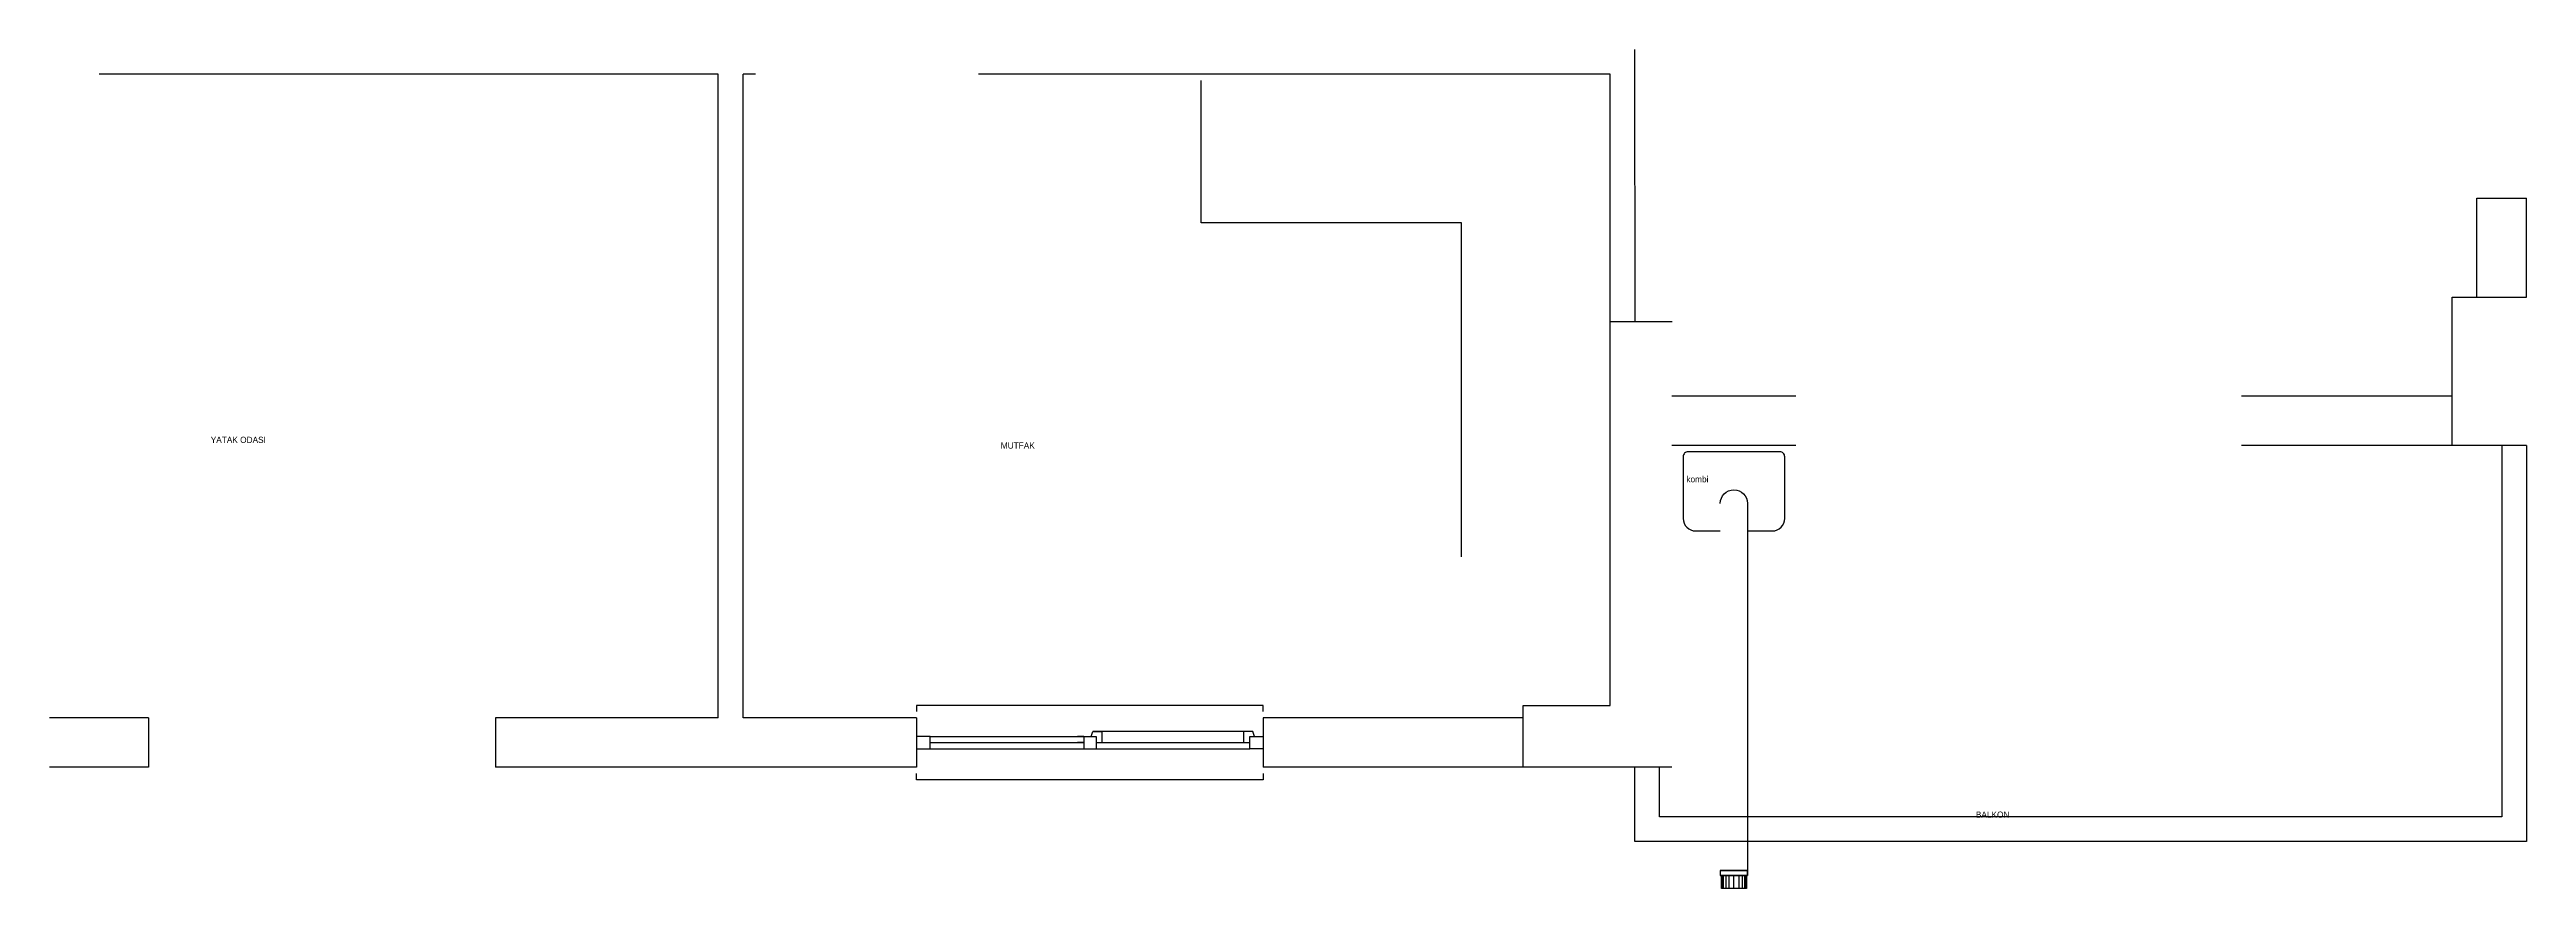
# Model space of a CAD drawing. Header units: metres. Extents: x 26 to 3156, y 26 to 1426.
# Drawn here: x 2156 to 3156, y 117 to 456 of the extents above; entities that cross this region are included whole.
import ezdxf

# ---------------------------------------------------------------- set-up
doc = ezdxf.new("R2010")
doc.units = ezdxf.units.M

msp = doc.modelspace()

# ---------------------------------------------------------------- texts
for s, p in [('YATAK ODASI', (2220.751982, 297.094348)), ('MUTFAK', (2539.721792, 294.785801)), ('kombi', (2816.512753, 281.185944)), ('BALKON', (2933.387624, 145.683821))]:
    msp.add_text(s, height=2.5).set_placement(p)

# ---------------------------------------------------------------- linework, layer by layer
for p, q in [((2795.785862, 346.140736), (2795.685721, 456.040648)), ((2425.685721, 446.040648), (2175.685721, 446.040648)), ((2425.685721, 186.040648), (2425.685721, 446.040648)), ((2435.685721, 186.040648), (2435.685721, 446.040648)), ((2440.685721, 446.040648), (2435.685721, 446.040648)), ((2785.685721, 446.040648), (2530.685721, 446.040648)), ((2620.685721, 386.040648), (2620.685721, 443.540648)), ((2785.785862, 346.140736), (2785.685721, 446.040648)), ((3135.685721, 356.040648), (3135.685721, 396.040648)), ((3135.685721, 396.040648), (3155.685721, 396.040648)), ((3155.685721, 356.040648), (3155.685721, 396.040648)), ((2725.685721, 386.040648), (2620.685721, 386.040648)), ((2725.685721, 251.040648), (2725.685721, 386.040648)), ((2860.685721, 316.040648), (2810.685721, 316.040648)), ((3125.685721, 316.040648), (3040.685721, 316.040648)), ((2860.685721, 296.040648), (2810.685721, 296.040648)), ((3125.685721, 296.040648), (3040.685721, 296.040648)), ((2195.685721, 186.040648), (2155.685721, 186.040648)), ((2195.685721, 186.040648), (2195.685721, 166.040648)), ((2425.685721, 186.040648), (2335.685721, 186.040648)), ((2335.685721, 186.040648), (2335.685721, 166.040648)), ((2505.713794, 186.040648), (2435.685721, 186.040648)), ((2505.713794, 186.040648), (2505.713794, 166.040648)), ((2576.239912, 178.540648), (2576.910316, 180.540648)), ((2576.910316, 180.540648), (2580.713794, 180.540648)), ((2580.713794, 176.040648), (2580.713794, 180.540648)), ((2750.685721, 186.040648), (2645.713794, 186.040648)), ((2645.713794, 186.040648), (2645.713794, 166.040648)), ((2573.213794, 178.540648), (2570.713794, 178.540648)), ((2573.213794, 176.040648), (2570.713794, 176.040648)), ((2573.213794, 178.540648), (2573.213794, 173.540648)), ((2573.213794, 178.540648), (2578.213794, 178.540648)), ((2573.213794, 173.540648), (2578.213794, 173.540648)), ((2578.213794, 178.540648), (2578.213794, 173.540648)), ((2578.213794, 176.040648), (2580.713794, 176.040648)), ((2195.685721, 166.040648), (2155.685721, 166.040648)), ((2505.713794, 166.040648), (2335.685721, 166.040648)), ((2750.685721, 166.040648), (2645.713794, 166.040648)), ((2830.227376, 124.357014), (2830.227376, 122.357014)), ((2841.227376, 124.357014), (2830.227376, 124.357014)), ((2830.227376, 122.357014), (2841.227376, 122.357014)), ((2830.927376, 122.357014), (2830.927376, 117.087369)), ((2831.427376, 122.357014), (2831.427376, 117.087369)), ((2832.427376, 122.357014), (2832.427376, 117.087369)), ((2833.727376, 122.357014), (2833.727376, 117.087369)), ((2835.727376, 117.087369), (2835.727376, 122.357014)), ((2837.727376, 122.357014), (2837.727376, 117.087369)), ((2839.027376, 122.357014), (2839.027376, 117.087369)), ((2840.027376, 122.357014), (2840.027376, 117.087369)), ((2840.527376, 122.357014), (2840.527376, 117.087369)), ((2841.227376, 122.357014), (2841.227376, 124.357014))]:
    msp.add_line(p, q)
for points in [[(3155.685721, 296.040648), (3125.685721, 296.040648), (3125.685721, 356.040648), (3155.685721, 356.040648)], [(3155.685721, 296.040648), (3125.685721, 296.040648), (3125.685721, 356.040648), (3155.685721, 356.040648)], [(2810.685721, 166.040648), (2750.685721, 166.040648), (2750.685721, 191.040648), (2785.685721, 191.040648), (2785.785862, 346.140736), (2810.785862, 346.140736)], [(3155.685721, 296.040648), (3155.685721, 136.040648), (2795.685721, 136.040648), (2795.685721, 166.040648)], [(3155.685721, 296.040648), (3155.685721, 136.040648), (2795.685721, 136.040648), (2795.685721, 166.040648)], [(3145.685721, 296.040648), (3145.685721, 146.040648), (2805.685721, 146.040648), (2805.685721, 166.040648)], [(2645.713794, 188.540648), (2645.713794, 191.040648), (2505.713794, 191.040648), (2505.713794, 188.540648)], [(2637.713794, 180.540648), (2576.910316, 180.540648)], [(2642.187676, 178.540648), (2641.517272, 180.540648), (2637.713794, 180.540648), (2637.713794, 176.040648), (2640.213794, 176.040648)], [(2505.713794, 178.540648), (2505.713794, 173.540648), (2511.213794, 173.540648), (2511.213794, 178.540648), (2505.713794, 178.540648)], [(2511.213794, 178.540648), (2573.213794, 178.540648)], [(2511.213794, 176.040648), (2573.213794, 176.040648)], [(2511.213794, 173.540648), (2640.213794, 173.540648)], [(2578.213794, 176.040648), (2637.713794, 176.040648)], [(2645.713794, 178.540648), (2645.713794, 173.540648), (2640.213794, 173.540648), (2640.213794, 178.540648), (2645.713794, 178.540648)], [(2645.713794, 163.540648), (2645.713794, 161.040648), (2505.713794, 161.040648), (2505.713794, 163.540648)], [(2830.227376, 124.357014), (2841.227376, 124.357014), (2841.227376, 122.357014), (2830.227376, 122.357014)], [(2840.727376, 122.357014), (2840.727376, 117.087369), (2830.727376, 117.087369), (2830.727376, 122.357014)]]:
    msp.add_lwpolyline(points)
for points in [[(2841.227376, 261.540995), (2851.227376, 261.540995, 0.414214), (2856.227376, 266.540995), (2856.227376, 291.540995, 0.414214), (2854.227376, 293.540995), (2817.227376, 293.540995, 0.414214), (2815.227376, 291.540995), (2815.227376, 266.540995, 0.414214), (2820.227376, 261.540995), (2830.227376, 261.540995)], [(2830.227376, 272.664627, -1), (2841.227376, 272.664627), (2841.227376, 124.357014), (2830.227376, 124.357014)]]:
    msp.add_lwpolyline(points, format="xyb")

msp.set_redraw_order([(e.dxf.handle, doc.entitydb.next_handle()) for e in msp.query("TEXT MTEXT ATTDEF DIMENSION ARC_DIMENSION")])  # texts and dimensions are drawn at this point

doc.saveas('drawing.dxf')
